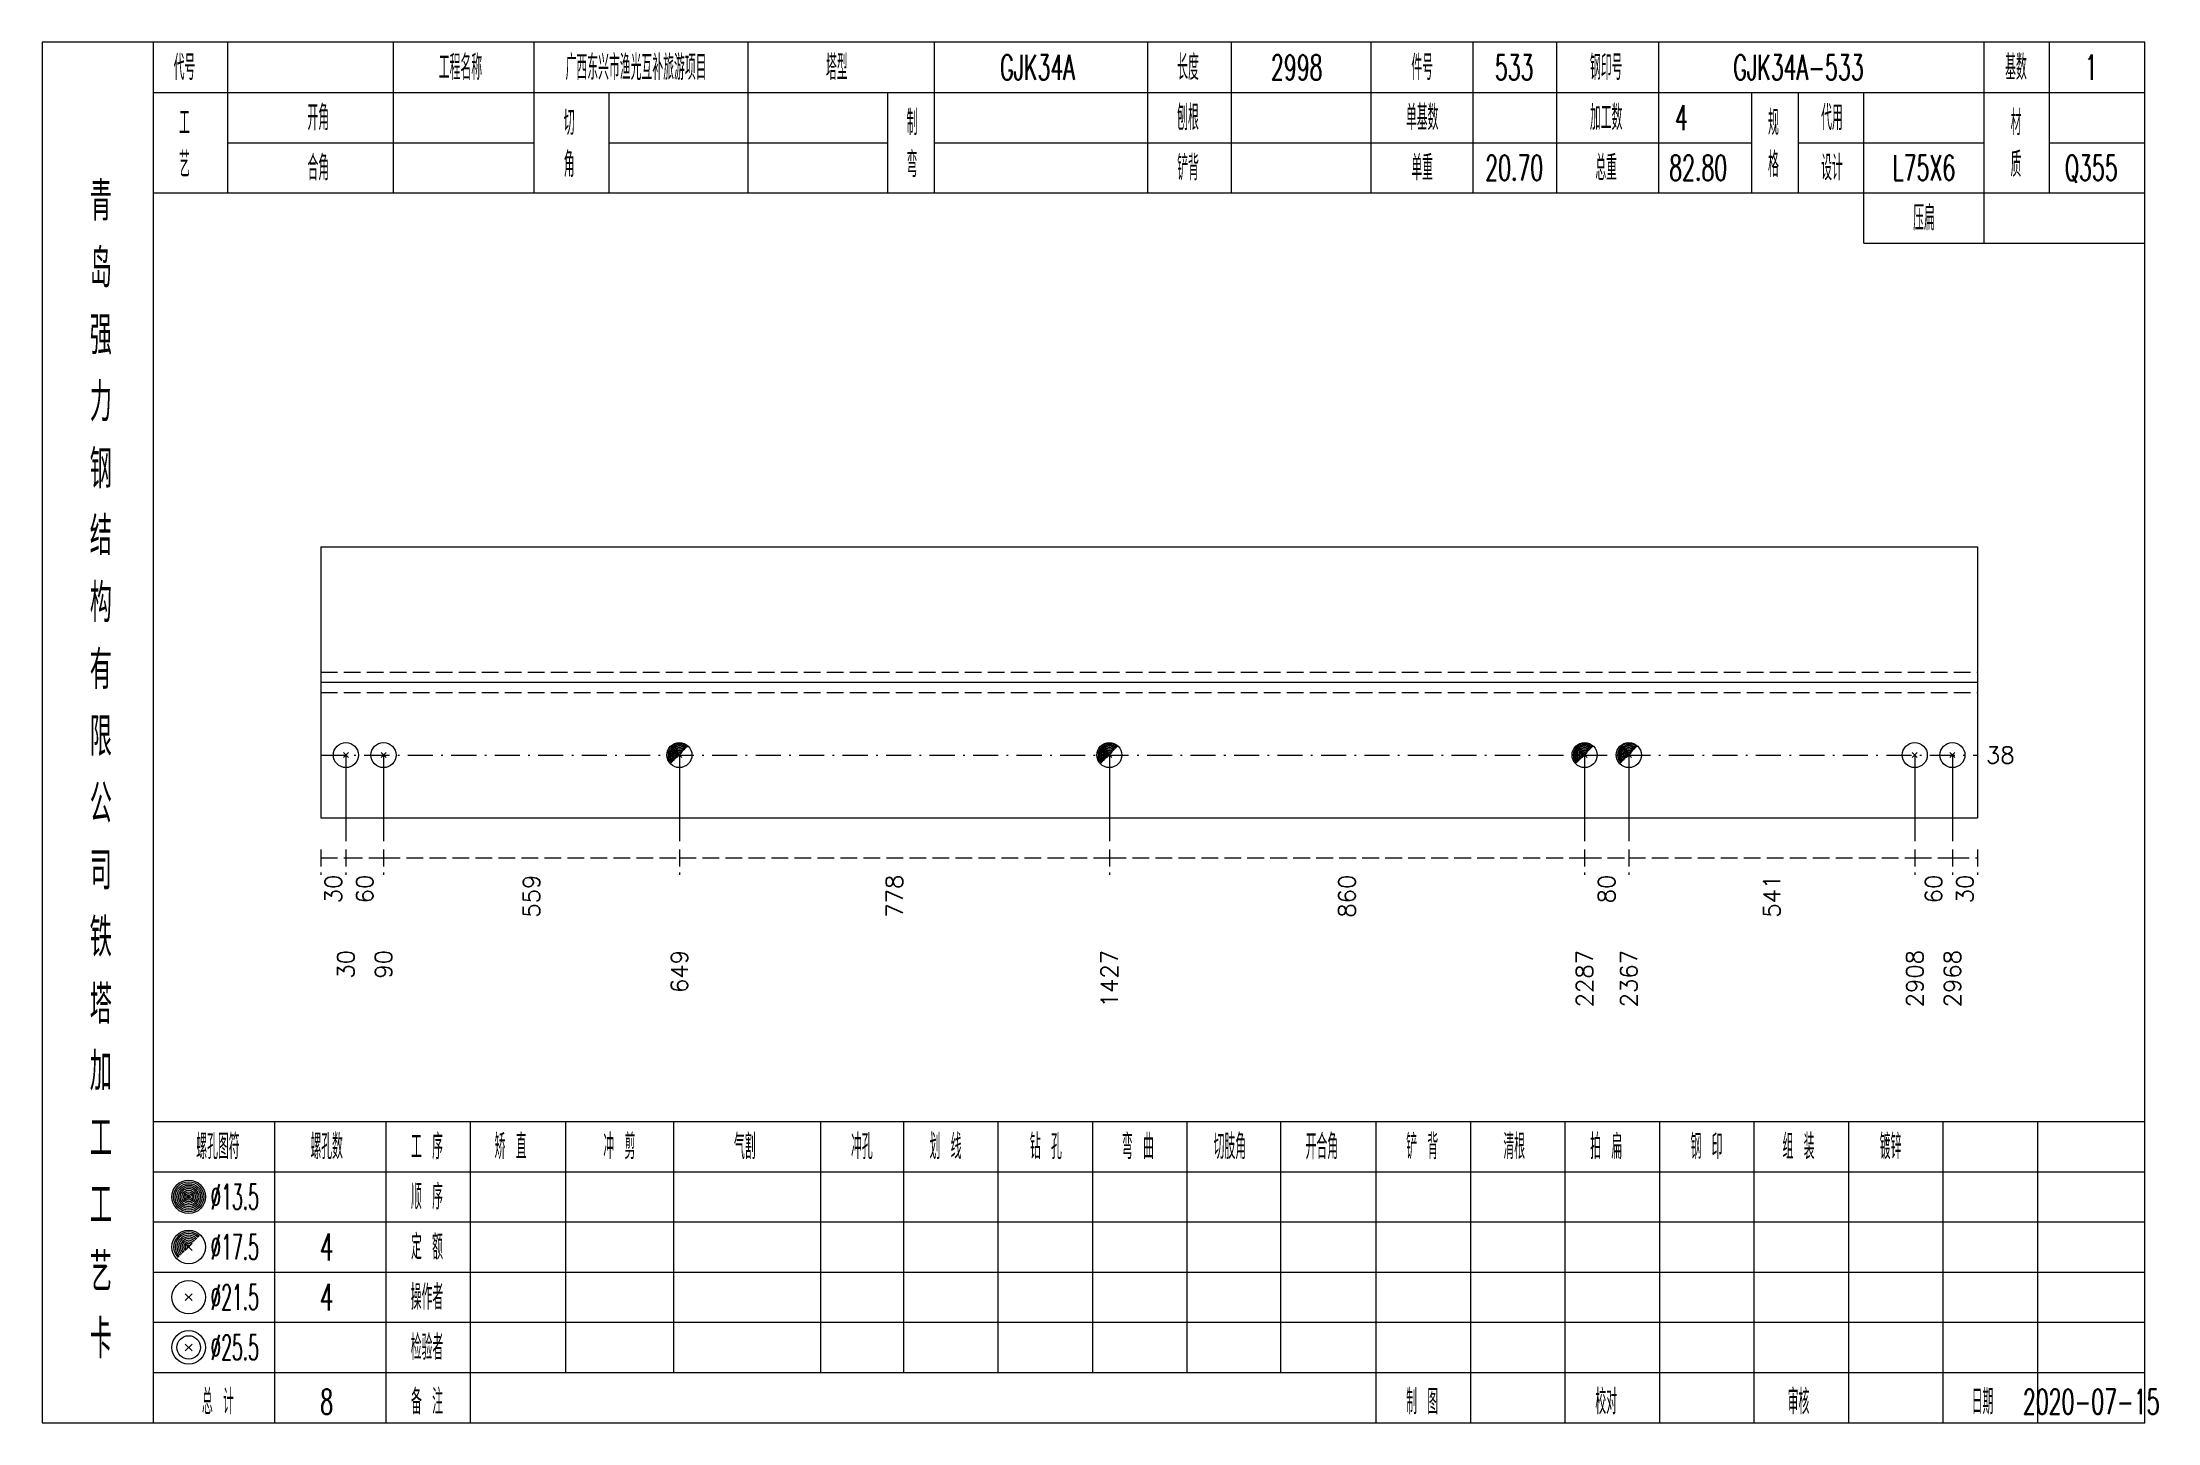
# Model space of a CAD drawing. Extents: x 0 to 2606, y -377 to 6479.
# Drawn here: x 522.8 to 775.7, y 4025 to 4190 of the extents above; entities that cross this region are included whole.
import ezdxf
from ezdxf.enums import TextEntityAlignment as Align

# ---------------------------------------------------------------- set-up
doc = ezdxf.new("R2010")
doc.units = 0
doc.header["$MEASUREMENT"] = 0
doc.linetypes.add('一点画线', pattern=[5.2, 3, -1, 0.2, -1])
doc.linetypes.add('虚线', pattern=[2.75, 2, -0.75])
doc.layers.get('0').update_dxf_attribs({"linetype": 'CONTINUOUS', "lineweight": 25})
doc.layers.add('1', color=7, linetype='CONTINUOUS', lineweight=25)
doc.layers.add('4', color=7, linetype='CONTINUOUS', lineweight=25)
doc.styles.get("Standard").update_dxf_attribs({"font": 'simplex.shx', "width": 0.7, "height": 3, "bigfont": 'gbhzfs.shx'})

msp = doc.modelspace()

# ---------------------------------------------------------------- texts
at = {"color": 7, "linetype": 'Continuous', "lineweight": 13}
msp.add_text('38', height=2, dxfattribs=at).set_placement((755.2, 4104.8), align=Align.MIDDLE_LEFT)
at = {"color": 8, "linetype": 'Continuous', "lineweight": 9}
for s, p in [('30', (557.6, 4090.5)), ('60', (561.35, 4090.5)), ('559', (581.29, 4090.5)), ('778', (624.69, 4090.5)), ('860', (678.81, 4090.5)), ('80', (709.86, 4090.5)), ('60', (748.95, 4090.5)), ('30', (752.7, 4090.5)), ('541', (729.6, 4090.5))]:
    msp.add_text(s, height=2, rotation=90, dxfattribs=at).set_placement(p, align=Align.MIDDLE_RIGHT)
at = {"layer": '1', "color": 7, "linetype": 'Continuous', "lineweight": 13}
for s, p in [('30', (559.1, 4081.5)), ('90', (563.6, 4081.5)), ('649', (598.98, 4081.5)), ('1427', (650.39, 4081.5)), ('2287', (707.22, 4081.5)), ('2367', (712.51, 4081.5)), ('2908', (746.7, 4081.5)), ('2968', (751.2, 4081.5))]:
    msp.add_text(s, height=2, rotation=90, dxfattribs=at).set_placement(p, align=Align.MIDDLE_RIGHT)
at = {"layer": '4', "color": 1, "linetype": 'Continuous', "lineweight": 13}
for s, height, width, p in [('工程名称', 3, 0.6, (572.8, 4187)), ('广西东兴市渔光互补旅游项目', 3, 0.6, (593.8, 4187)), ('塔型', 3, 0.6, (617.8, 4187)), ('长度', 3, 0.6, (659.8, 4187)), ('件号', 3, 0.6, (687.8, 4187)), ('钢印号', 3, 0.6, (709.8, 4187)), ('基数', 3, 0.6, (758.8, 4187)), ('代号', 3, 0.6, (539.8, 4187)), ('GJK34A', 3, 0.6, (641.8, 4187)), ('2998', 3, 0.6, (672.8, 4187)), ('533', 3, 0.6, (698.8, 4187)), ('GJK34A-533', 3, 0.6, (732.8, 4187)), ('1', 3, 0.6, (767.8, 4187)), ('工', 3, 0.6, (539.8, 4180.4)), ('开角', 3, 0.6, (555.8, 4181)), ('切', 3, 0.6, (585.8, 4180.4)), ('制', 3, 0.6, (626.8, 4180.4)), ('刨根', 3, 0.6, (659.8, 4181)), ('单基数', 3, 0.6, (687.8, 4181)), ('加工数', 3, 0.6, (709.8, 4181)), ('4', 3, 0.6, (718.8, 4181)), ('规', 3, 0.6, (729.8, 4180.4)), ('代用', 3, 0.6, (736.8, 4181)), ('材', 3, 0.6, (758.8, 4180.4)), ('艺', 3, 0.6, (539.8, 4175.4)), ('合角', 3, 0.6, (555.8, 4175)), ('角', 3, 0.6, (585.8, 4175.4)), ('弯', 3, 0.6, (626.8, 4175.4)), ('铲背', 3, 0.6, (659.8, 4175)), ('单重', 3, 0.6, (687.8, 4175)), ('20.70', 3, 0.6, (698.8, 4175)), ('总重', 3, 0.6, (709.8, 4175)), ('82.80', 3, 0.6, (720.8, 4175)), ('格', 3, 0.6, (729.8, 4175.4)), ('设计', 3, 0.6, (736.8, 4175)), ('L75X6', 3, 0.6, (747.8, 4175)), ('质', 3, 0.6, (758.8, 4175.4)), ('Q355', 3, 0.6, (767.8, 4175)), ('青', 4.6, 0.8, (529.8, 4171)), ('压扁', 3, 0.6, (747.8, 4169)), ('岛', 4.6, 0.8, (529.8, 4163)), ('强', 4.6, 0.8, (529.8, 4155)), ('力', 4.6, 0.8, (529.8, 4147)), ('钢', 4.6, 0.8, (529.8, 4139)), ('结', 4.6, 0.8, (529.8, 4131)), ('构', 4.6, 0.8, (529.8, 4123)), ('有', 4.6, 0.8, (529.8, 4115)), ('限', 4.6, 0.8, (529.8, 4107)), ('公', 4.6, 0.8, (529.8, 4099)), ('司', 4.6, 0.8, (529.8, 4091)), ('铁', 4.6, 0.8, (529.8, 4083)), ('塔', 4.6, 0.8, (529.8, 4075)), ('加', 4.6, 0.8, (529.8, 4067)), ('工', 4.6, 0.8, (529.8, 4059)), ('螺孔图符', 3, 0.6, (543.8, 4058)), ('螺孔数', 3, 0.6, (556.8, 4058)), ('工 序', 3, 0.6, (568.8, 4058)), ('矫 直', 3, 0.6, (578.8, 4058)), ('冲 剪', 3, 0.6, (591.8, 4058)), ('气割', 3, 0.6, (606.8, 4058)), ('冲孔', 3, 0.6, (620.8, 4058)), ('划 线', 3, 0.6, (630.8, 4058)), ('钻 孔', 3, 0.6, (642.8, 4058)), ('弯 曲', 3, 0.6, (653.8, 4058)), ('切肢角', 3, 0.6, (664.8, 4058)), ('开合角', 3, 0.6, (675.8, 4058)), ('铲 背', 3, 0.6, (687.8, 4058)), ('清根', 3, 0.6, (698.8, 4058)), ('拍 扁', 3, 0.6, (709.8, 4058)), ('钢 印', 3, 0.6, (721.8, 4058)), ('组 装', 3, 0.6, (732.8, 4058)), ('镀锌', 3, 0.6, (743.8, 4058)), ('工', 4.6, 0.8, (529.8, 4051)), ('%%C13.5', 3, 0.5, (545.8, 4052)), ('顺 序', 3, 0.6, (568.8, 4052)), ('%%C17.5', 3, 0.5, (545.8, 4046)), ('4', 3.2, 0.6, (556.8, 4046)), ('定 额', 3, 0.6, (568.8, 4046)), ('艺', 4.6, 0.8, (529.8, 4043)), ('%%C21.5', 3, 0.5, (545.8, 4040)), ('4', 3.2, 0.6, (556.8, 4040)), ('操作者', 3, 0.6, (568.8, 4040)), ('卡', 4.6, 0.8, (529.8, 4035)), ('%%C25.5', 3, 0.5, (545.8, 4034)), ('检验者', 3, 0.6, (568.8, 4034)), ('总 计', 3, 0.6, (543.8, 4027.5)), ('8', 3, 0.6, (556.8, 4027.5)), ('备 注', 3, 0.6, (568.8, 4027.5)), ('制 图', 3, 0.6, (687.8, 4027.5)), ('校对', 3, 0.6, (709.8, 4027.5)), ('审核', 3, 0.6, (732.8, 4027.5)), ('日期', 3, 0.6, (754.8, 4027.5)), ('2020-07-15', 3, 0.6, (767.8, 4027.5))]:
    msp.add_text(s, height=height, dxfattribs=dict(at, width=width)).set_placement(p, align=Align.MIDDLE_CENTER)

# ---------------------------------------------------------------- linework, layer by layer
at = {"color": 7, "linetype": 'Continuous', "lineweight": 18}
for p, q in [((556.1, 4129.7), (556.1, 4097.3)), ((556.1, 4129.7), (754.2, 4129.7)), ((754.2, 4129.7), (754.2, 4097.3)), ((556.1, 4113.5), (754.2, 4113.5))]:
    msp.add_line(p, q, dxfattribs=at)
at = {"color": 1, "linetype": '虚线', "lineweight": 18}
for p, q in [((556.1, 4114.7), (754.2, 4114.7)), ((556.1, 4112.3), (754.2, 4112.3))]:
    msp.add_line(p, q, dxfattribs=at)
at = {"color": 3, "linetype": '一点画线', "lineweight": 13}
msp.add_line((556.1, 4104.8), (754.2, 4104.8), dxfattribs=at)
at = {"color": 7, "linetype": 'Continuous', "lineweight": 13}
for p, q in [((559.1, 4104.8), (559.1, 4094.5)), ((563.6, 4104.8), (563.6, 4094.5)), ((598.98, 4104.8), (598.98, 4094.5)), ((650.39, 4104.8), (650.39, 4094.5)), ((707.22, 4104.8), (707.22, 4094.5)), ((712.51, 4104.8), (712.51, 4094.5)), ((746.7, 4104.8), (746.7, 4094.5)), ((751.2, 4104.8), (751.2, 4094.5))]:
    msp.add_line(p, q, dxfattribs=at)
at = {"color": 8, "linetype": '虚线', "lineweight": 9}
for p, q in [((556.1, 4093.5), (556.1, 4090.5)), ((559.1, 4093.5), (559.1, 4090.5)), ((559.1, 4093.5), (559.1, 4090.5)), ((563.6, 4093.5), (563.6, 4090.5)), ((563.6, 4093.5), (563.6, 4090.5)), ((598.98, 4093.5), (598.98, 4090.5)), ((598.98, 4093.5), (598.98, 4090.5)), ((650.39, 4093.5), (650.39, 4090.5)), ((650.39, 4093.5), (650.39, 4090.5)), ((707.22, 4093.5), (707.22, 4090.5)), ((707.22, 4093.5), (707.22, 4090.5)), ((712.51, 4093.5), (712.51, 4090.5)), ((712.51, 4093.5), (712.51, 4090.5)), ((746.7, 4093.5), (746.7, 4090.5)), ((746.7, 4093.5), (746.7, 4090.5)), ((751.2, 4093.5), (751.2, 4090.5)), ((751.2, 4093.5), (751.2, 4090.5)), ((754.2, 4093.5), (754.2, 4090.5)), ((556.1, 4092.5), (559.1, 4092.5)), ((559.1, 4092.5), (563.6, 4092.5)), ((563.6, 4092.5), (598.98, 4092.5)), ((598.98, 4092.5), (650.39, 4092.5)), ((650.39, 4092.5), (707.22, 4092.5)), ((707.22, 4092.5), (712.51, 4092.5)), ((712.51, 4092.5), (746.7, 4092.5)), ((746.7, 4092.5), (751.2, 4092.5)), ((751.2, 4092.5), (754.2, 4092.5))]:
    msp.add_line(p, q, dxfattribs=at)
at = {"layer": '1', "color": 7, "linetype": 'Continuous', "lineweight": 13}
for p, q in [((558.8, 4104.5), (559.4, 4105.1)), ((559.4, 4104.5), (558.8, 4105.1)), ((563.3, 4104.5), (563.9, 4105.1)), ((563.9, 4104.5), (563.3, 4105.1)), ((746.4, 4104.5), (747, 4105.1)), ((747, 4104.5), (746.4, 4105.1)), ((750.9, 4104.5), (751.5, 4105.1)), ((751.5, 4104.5), (750.9, 4105.1))]:
    msp.add_line(p, q, dxfattribs=at)
at = {"layer": '1', "color": 7, "linetype": 'Continuous', "lineweight": 0}
for p, q in [((598.68, 4104.5), (599.28, 4105.1)), ((598.68, 4105.1), (599.28, 4104.5)), ((650.09, 4104.5), (650.69, 4105.1)), ((650.09, 4105.1), (650.69, 4104.5)), ((706.92, 4104.5), (707.52, 4105.1)), ((706.92, 4105.1), (707.52, 4104.5)), ((712.21, 4104.5), (712.81, 4105.1)), ((712.21, 4105.1), (712.81, 4104.5))]:
    msp.add_line(p, q, dxfattribs=at)
at = {"layer": '1', "color": 7, "linetype": 'Continuous', "lineweight": 18}
msp.add_line((556.1, 4097.3), (754.2, 4097.3), dxfattribs=at)
at = {"layer": '1', "color": 7, "linetype": 'Continuous', "lineweight": 13}
for centre in [(559.1, 4104.8), (563.6, 4104.8), (598.98, 4104.8), (650.39, 4104.8), (707.22, 4104.8), (712.51, 4104.8), (746.7, 4104.8), (751.2, 4104.8)]:
    msp.add_circle(centre, 1.5, dxfattribs=at)
for centre, radius in [((598.98, 4104.8), 1.35), ((598.98, 4104.8), 1.2), ((598.98, 4104.8), 1.05), ((598.98, 4104.8), 0.9), ((598.98, 4104.8), 0.75), ((598.98, 4104.8), 0.6), ((650.39, 4104.8), 1.35), ((650.39, 4104.8), 1.2), ((650.39, 4104.8), 1.05), ((650.39, 4104.8), 0.9), ((650.39, 4104.8), 0.75), ((650.39, 4104.8), 0.6), ((707.22, 4104.8), 1.35), ((707.22, 4104.8), 1.2), ((707.22, 4104.8), 1.05), ((707.22, 4104.8), 0.9), ((707.22, 4104.8), 0.75), ((707.22, 4104.8), 0.6), ((712.51, 4104.8), 1.35), ((712.51, 4104.8), 1.2), ((712.51, 4104.8), 1.05), ((712.51, 4104.8), 0.9), ((712.51, 4104.8), 0.75), ((712.51, 4104.8), 0.6), ((598.98, 4104.8), 0.45), ((598.98, 4104.8), 0.3), ((598.98, 4104.8), 0.15), ((650.39, 4104.8), 0.45), ((650.39, 4104.8), 0.3), ((650.39, 4104.8), 0.15), ((707.22, 4104.8), 0.45), ((707.22, 4104.8), 0.3), ((707.22, 4104.8), 0.15), ((712.51, 4104.8), 0.45), ((712.51, 4104.8), 0.3), ((712.51, 4104.8), 0.15)]:
    msp.add_arc(centre, radius, 45, 225, dxfattribs=at)
at = {"layer": '4', "color": 1, "linetype": 'Continuous', "lineweight": 18}
for p, q in [((536.1, 4025), (536.1, 4190)), ((545, 4172), (545, 4190)), ((564.8, 4172), (564.8, 4190)), ((581.6, 4172), (581.6, 4190)), ((607.2, 4172), (607.2, 4190)), ((629.5, 4172), (629.5, 4190)), ((655, 4172), (655, 4190)), ((665, 4172), (665, 4190)), ((681.7, 4172), (681.7, 4190)), ((693.9, 4172), (693.9, 4190)), ((703.9, 4172), (703.9, 4190)), ((716.1, 4172), (716.1, 4190)), ((755, 4166), (755, 4190)), ((762.8, 4172), (762.8, 4190)), ((536.1, 4184), (774.2, 4184)), ((590.6, 4172), (590.6, 4184)), ((623.9, 4172), (623.9, 4184)), ((727.2, 4172), (727.2, 4184)), ((732.8, 4172), (732.8, 4184)), ((740.6, 4166), (740.6, 4184)), ((545, 4178), (581.6, 4178)), ((590.6, 4178), (623.9, 4178)), ((629.5, 4178), (727.2, 4178)), ((732.8, 4178), (755, 4178)), ((762.8, 4178), (774.2, 4178)), ((536.1, 4172), (774.2, 4172)), ((740.6, 4166), (774.2, 4166)), ((536.1, 4061), (774.2, 4061)), ((550.6, 4025), (550.6, 4061)), ((563.9, 4025), (563.9, 4061)), ((574, 4025), (574, 4061)), ((585.4, 4031), (585.4, 4061)), ((598.3, 4031), (598.3, 4061)), ((615.9, 4031), (615.9, 4061)), ((625.8, 4031), (625.8, 4061)), ((637.1, 4031), (637.1, 4061)), ((648.4, 4031), (648.4, 4061)), ((659.7, 4031), (659.7, 4061)), ((670.9, 4031), (670.9, 4061)), ((682.3, 4031), (682.3, 4061)), ((693.6, 4031), (693.6, 4061)), ((704.9, 4031), (704.9, 4061)), ((716.2, 4031), (716.2, 4061)), ((727.5, 4031), (727.5, 4061)), ((738.8, 4031), (738.8, 4061)), ((750.1, 4031), (750.1, 4061)), ((761.4, 4031), (761.4, 4061)), ((536.1, 4055), (774.2, 4055)), ((536.1, 4049), (774.2, 4049)), ((536.1, 4043), (774.2, 4043)), ((536.1, 4037), (774.2, 4037)), ((536.1, 4031), (774.2, 4031)), ((682.3, 4025), (682.3, 4031)), ((693.6, 4025), (693.6, 4031)), ((704.9, 4025), (704.9, 4031)), ((716.2, 4025), (716.2, 4031)), ((727.5, 4025), (727.5, 4031)), ((738.8, 4025), (738.8, 4031)), ((750.1, 4025), (750.1, 4031)), ((761.4, 4025), (761.4, 4031))]:
    msp.add_line(p, q, dxfattribs=at)
at = {"layer": '4', "color": 7, "linetype": 'Continuous', "lineweight": 13}
for p, q in [((540.1, 4051.8), (540.5, 4052.2)), ((540.5, 4051.8), (540.1, 4052.2)), ((539.9, 4039.6), (540.7, 4040.4)), ((540.7, 4039.6), (539.9, 4040.4)), ((539.9, 4033.6), (540.7, 4034.4)), ((540.7, 4033.6), (539.9, 4034.4))]:
    msp.add_line(p, q, dxfattribs=at)
at = {"layer": '4', "color": 7, "linetype": 'Continuous', "lineweight": 0}
for p, q in [((539.9, 4045.6), (540.7, 4046.4)), ((539.9, 4046.4), (540.7, 4045.6))]:
    msp.add_line(p, q, dxfattribs=at)
at = {"layer": '4', "color": 1, "linetype": 'Continuous', "lineweight": 18}
msp.add_lwpolyline([(522.8, 4190), (522.8, 4025), (774.2, 4025), (774.2, 4190)], close=True, dxfattribs=at)
at = {"layer": '4', "color": 7, "linetype": 'Continuous', "lineweight": 13}
for centre, radius in [((540.3, 4052), 2), ((540.3, 4052), 1.8), ((540.3, 4052), 1.6), ((540.3, 4052), 1.4), ((540.3, 4052), 1.2), ((540.3, 4052), 1), ((540.3, 4052), 0.8), ((540.3, 4052), 0.6), ((540.3, 4052), 0.4), ((540.3, 4052), 0.2), ((540.3, 4046), 2), ((540.3, 4040), 2), ((540.3, 4034), 2), ((540.3, 4034), 1.4)]:
    msp.add_circle(centre, radius, dxfattribs=at)
for radius in [1.8, 1.6, 1.4, 1.2, 1, 0.8, 0.6, 0.4, 0.2]:
    msp.add_arc((540.3, 4046), radius, 45, 225, dxfattribs=at)

msp.set_redraw_order([(e.dxf.handle, doc.entitydb.next_handle()) for e in msp.query("TEXT MTEXT ATTDEF DIMENSION ARC_DIMENSION")])  # texts and dimensions are drawn at this point

doc.saveas('drawing.dxf')
